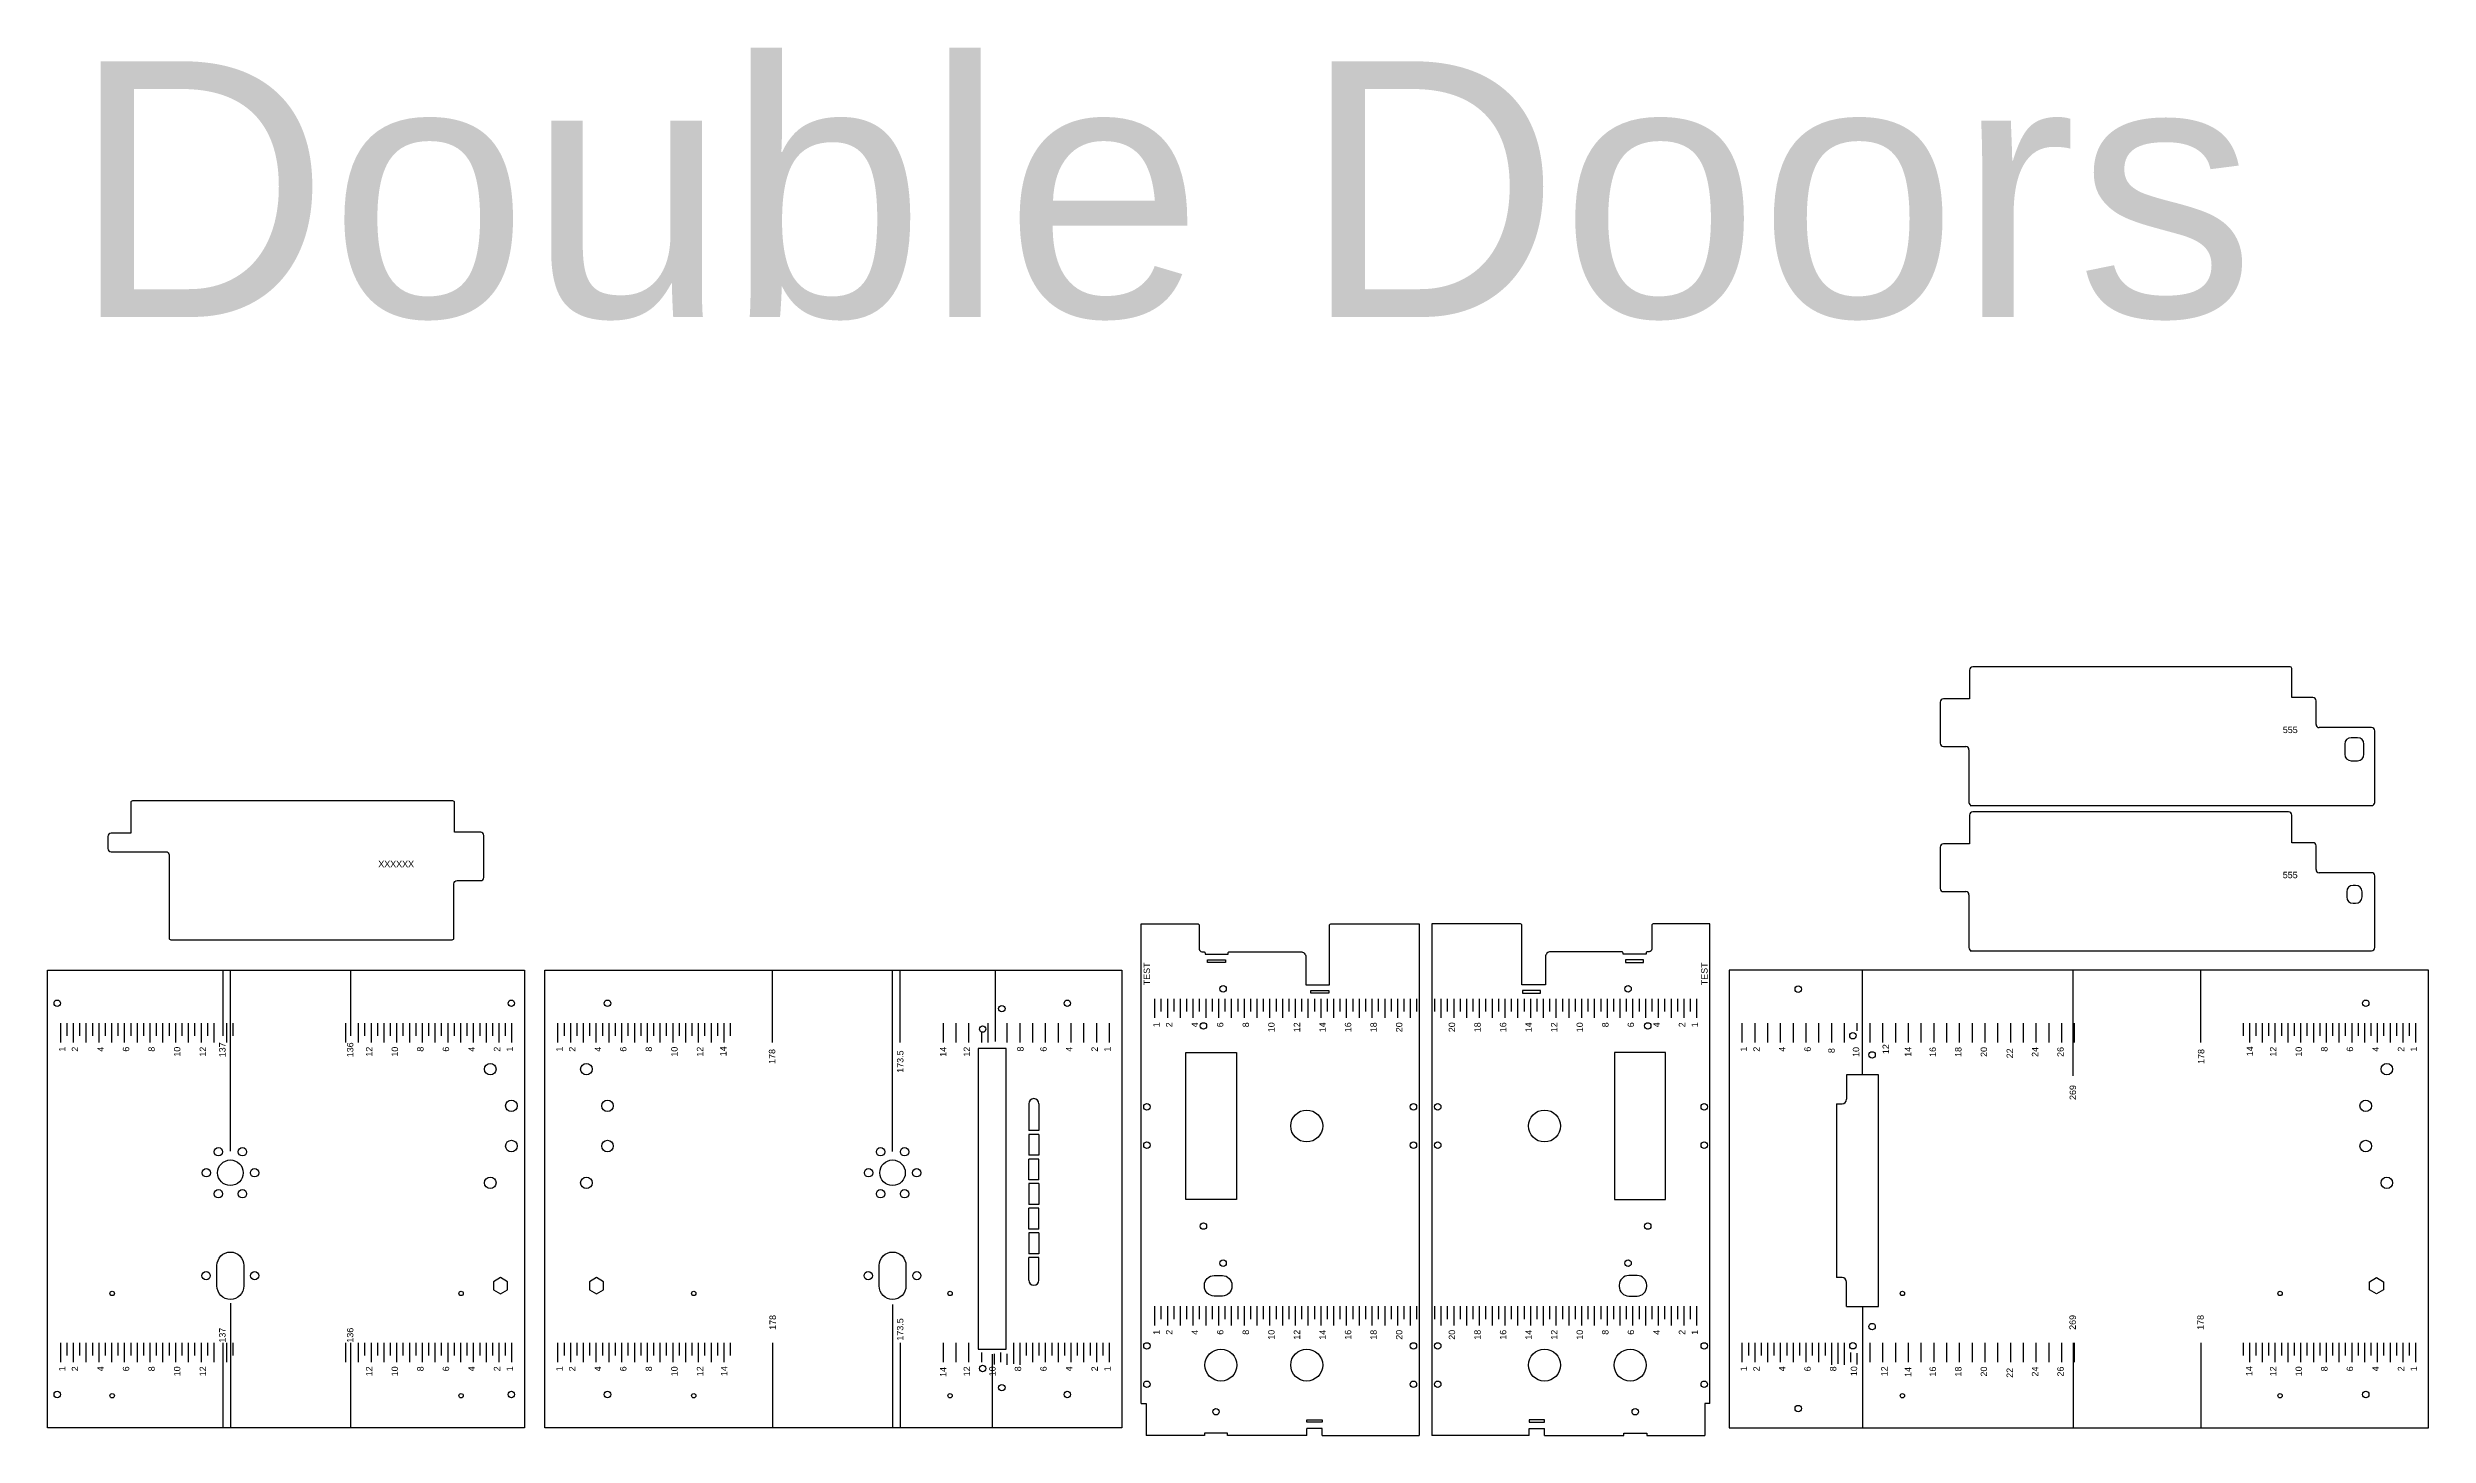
# Model space of a CAD drawing. Header units: millimetres. Extents: x -925 to 3059, y -1469 to 1737.
# Drawn here: x 268 to 2130, y 652 to 1737 of the extents above; entities that cross this region are included whole.
import ezdxf

# ---------------------------------------------------------------- set-up
doc = ezdxf.new("R2010")
doc.units = ezdxf.units.MM
doc.styles.get("Standard").update_dxf_attribs({"font": 'arial.ttf'})

msp = doc.modelspace()

# ---------------------------------------------------------------- texts
at = {"color": 7, "true_color": 0xffffff}
for s, p in [('555', (2016.3, 1201)), ('XXXXXX', (526.4, 1096.1)), ('555', (2016.3, 1087.5))]:
    msp.add_text(s, height=5, dxfattribs=at).set_placement(p)
for p in [(1130.1, 1003.8), (1566.3, 1003.8)]:
    msp.add_text('TEST', height=5, rotation=90).set_placement(p)
at = {"color": 6, "insert": (286.4, 1726.5), "char_height": 200, "attachment_point": 1}
msp.add_mtext_dynamic_manual_height_columns('Double Doors', width=2822.951, gutter_width=12.5, heights=[0], dxfattribs=at)
at = {"color": 2, "char_height": 5, "width": 6.425, "rotation": 90}
for s, insert, attachment_point in [('1', (1137.6, 974.8), 9), ('2', (1147.6, 974.8), 9), ('4', (1167.6, 974.8), 9), ('6', (1187.6, 974.8), 9), ('8', (1207.6, 974.8), 9), ('10', (1227.6, 974.8), 9), ('12', (1247.6, 974.8), 9), ('14', (1267.6, 974.8), 9), ('16', (1287.6, 974.8), 9), ('18', (1307.6, 974.8), 9), ('20', (1327.6, 974.8), 9), ('20', (1363.8, 974.8), 3), ('18', (1383.8, 974.8), 3), ('16', (1403.8, 974.8), 3), ('14', (1423.8, 974.8), 3), ('12', (1443.8, 974.8), 3), ('10', (1463.8, 974.8), 3), ('8', (1483.8, 974.8), 3), ('6', (1503.8, 974.8), 3), ('4', (1523.8, 974.8), 3), ('2', (1543.8, 974.8), 3), ('1', (1553.8, 974.8), 3), ('1', (281.6, 955.7), 9), ('2', (291.6, 955.7), 9), ('4', (311.6, 955.7), 9), ('6', (331.6, 955.7), 9), ('8', (351.6, 955.7), 9), ('10', (371.6, 955.7), 9), ('12', (391.6, 955.7), 9), ('137', (401.9, 959.1), 3), ('136', (501.9, 959.1), 3), ('12', (516.8, 955.7), 3), ('10', (536.8, 955.7), 3), ('8', (556.8, 955.7), 3), ('6', (576.8, 955.7), 3), ('4', (596.8, 955.7), 3), ('2', (616.8, 955.7), 3), ('1', (626.8, 955.7), 3), ('1', (670.6, 955.7), 9), ('2', (680.6, 955.7), 9), ('4', (700.6, 955.7), 9), ('6', (720.6, 955.7), 9), ('8', (740.6, 955.7), 9), ('10', (760.6, 955.7), 9), ('12', (780.6, 955.7), 9), ('14', (798.8, 956), 9), ('178', (837, 953.9), 9), ('173.5', (937.3, 952.8), 9), ('14', (970.8, 955.6), 9), ('12', (984.3, 955.7), 3), ('8', (1026.2, 955.8), 3), ('6', (1044.3, 955.7), 3), ('4', (1064.3, 955.7), 3), ('2', (1084.3, 955.7), 3), ('1', (1094.3, 955.7), 3), ('1', (1597.1, 955.7), 9), ('2', (1607.1, 955.7), 9), ('4', (1627.1, 955.7), 9), ('6', (1647.1, 955.7), 9), ('8', (1665.8, 954.6), 9), ('10', (1685, 955.5), 9), ('12', (1708.2, 957.7), 9), ('14', (1720.6, 955.6), 3), ('16', (1745, 955.5), 9), ('18', (1765, 955.5), 9), ('20', (1785, 955.5), 9), ('22', (1805.2, 954.4), 9), ('24', (1825, 955.5), 9), ('26', (1845, 955.5), 9), ('178', (1949.9, 953.9), 3), ('14', (1988.1, 956), 3), ('12', (2006.3, 955.7), 3), ('10', (2026.3, 955.7), 3), ('8', (2046.3, 955.7), 3), ('6', (2066.3, 955.7), 3), ('4', (2086.3, 955.7), 3), ('2', (2106.3, 955.7), 3), ('1', (2116.3, 955.7), 3), ('269', (1849.5, 925.7), 3), ('178', (837.5, 745.9), 9), ('269', (1849.4, 745.9), 3), ('178', (1949.4, 745.9), 3), ('137', (401.9, 735.9), 3), ('136', (501.9, 735.9), 3), ('173.5', (937.2, 743.3), 9), ('1', (1137.6, 734.3), 9), ('2', (1147.6, 734.3), 9), ('4', (1167.6, 734.3), 9), ('6', (1187.6, 734.3), 9), ('8', (1207.6, 734.3), 9), ('10', (1227.6, 734.3), 9), ('12', (1247.6, 734.3), 9), ('14', (1267.6, 734.3), 9), ('16', (1287.6, 734.3), 9), ('18', (1307.6, 734.3), 9), ('20', (1327.6, 734.3), 9), ('20', (1363.8, 734.3), 3), ('18', (1383.8, 734.3), 3), ('16', (1403.8, 734.3), 3), ('14', (1423.8, 734.3), 3), ('12', (1443.8, 734.3), 3), ('10', (1463.8, 734.3), 3), ('8', (1483.8, 734.3), 3), ('6', (1503.8, 734.3), 3), ('4', (1523.8, 734.3), 3), ('2', (1543.8, 734.3), 3), ('1', (1553.8, 734.3), 3), ('1', (281.6, 705.7), 9), ('2', (291.6, 705.7), 9), ('4', (311.6, 705.7), 9), ('6', (331.6, 705.7), 9), ('8', (351.6, 705.7), 9), ('10', (371.6, 705.7), 9), ('12', (391.6, 705.7), 9), ('12', (516.8, 705.7), 3), ('10', (536.8, 705.7), 3), ('8', (556.8, 705.7), 3), ('6', (576.8, 705.7), 3), ('4', (596.8, 705.7), 3), ('2', (616.8, 705.7), 3), ('1', (626.8, 705.7), 3), ('1', (670.6, 705.7), 9), ('2', (680.6, 705.7), 9), ('4', (700.6, 705.7), 9), ('6', (720.6, 705.7), 9), ('8', (740.6, 705.7), 9), ('10', (760.6, 705.7), 9), ('12', (780.6, 705.7), 9), ('14', (799.4, 705.9), 9), ('14', (970.8, 705.2), 9), ('12', (984.3, 705.7), 3), ('10', (1004.3, 705.7), 3), ('8', (1024.3, 705.7), 3), ('6', (1044.3, 705.7), 3), ('4', (1064.3, 705.7), 3), ('2', (1084.3, 705.7), 3), ('1', (1094.3, 705.7), 3), ('1', (1597.1, 705.7), 9), ('2', (1607.1, 705.7), 9), ('4', (1627.1, 705.7), 9), ('6', (1647.1, 705.7), 9), ('8', (1667.1, 705.7), 9), ('10', (1683.4, 705.8), 9), ('12', (1707.1, 705.7), 9), ('14', (1720.6, 705.2), 3), ('16', (1745, 705.5), 9), ('18', (1765, 705.5), 9), ('20', (1785, 705.5), 9), ('22', (1805.2, 704.5), 9), ('24', (1825, 705.5), 9), ('26', (1845, 705.5), 9), ('14', (1987.5, 705.9), 3), ('12', (2006.3, 705.7), 3), ('10', (2026.3, 705.7), 3), ('8', (2046.3, 705.7), 3), ('6', (2066.3, 705.7), 3), ('4', (2086.3, 705.7), 3), ('2', (2106.3, 705.7), 3), ('1', (2116.3, 705.7), 3)]:
    msp.add_mtext(s, dxfattribs=dict(at, insert=insert, attachment_point=attachment_point))

# ---------------------------------------------------------------- linework, layer by layer
at = {"color": 7, "true_color": 0xffffff}
for p, q in [((1771.3, 1250.3), (1771.3, 1227.8)), ((2022.1, 1252.8), (1773.8, 1252.8)), ((2023.3, 1228.8), (2023.3, 1251.6)), ((1748.3, 1225.3), (1748.3, 1193)), ((1771.3, 1227.8), (1750.8, 1227.8)), ((2039.8, 1228.8), (2023.3, 1228.8)), ((2042.3, 1207.8), (2042.3, 1226.3)), ((2085.8, 1205.3), (2044.8, 1205.3)), ((2064.8, 1192.4), (2064.8, 1184.4)), ((2074.8, 1197.4), (2069.8, 1197.4)), ((2079.8, 1184.4), (2079.8, 1192.4)), ((2088.3, 1146.8), (2088.3, 1202.8)), ((1750.8, 1190.5), (1768.3, 1190.5)), ((1770.8, 1188), (1770.8, 1146.8)), ((2069.8, 1179.4), (2074.8, 1179.4)), ((1771.3, 1136.8), (1771.3, 1114.3)), ((1771.8, 1144.3), (2085.8, 1144.3)), ((2020.8, 1139.3), (1773.8, 1139.3)), ((2023.3, 1115.3), (2023.3, 1136.8)), ((1748.3, 1111.8), (1748.3, 1079.5)), ((1771.3, 1114.3), (1750.8, 1114.3)), ((2039.8, 1115.3), (2023.3, 1115.3)), ((2042.3, 1094.3), (2042.3, 1112.8)), ((2086.8, 1091.8), (2044.8, 1091.8)), ((2073.3, 1081.9), (2071.3, 1081.9)), ((2088.3, 1033.3), (2088.3, 1089.3)), ((1750.8, 1077), (1768.3, 1077)), ((1770.8, 1074.5), (1770.8, 1033.3)), ((2066.3, 1076.9), (2066.3, 1072.9)), ((2071.3, 1067.9), (2073.3, 1067.9)), ((2078.3, 1072.9), (2078.3, 1076.9)), ((1771.8, 1030.8), (2085.8, 1030.8)), ((410.7, 874), (410.7, 1015.7)), ((656.7, 657.7), (656.7, 1015.7)), ((656.7, 1015.7), (1108.2, 1015.7)), ((928.7, 873.8), (928.7, 1015.7)), ((1009.2, 959.8), (1009.2, 1015.7)), ((1108.2, 1015.7), (1108.2, 657.7)), ((2130.2, 1015.7), (1583.2, 1015.7)), ((1583.2, 1015.7), (1583.2, 657.7)), ((1687.5, 933.6), (1687.5, 1015.7)), ((2130.2, 657.7), (2130.2, 1015.7)), ((410.7, 755), (410.7, 657.7)), ((928.7, 754.1), (928.7, 657.7)), ((1687.5, 752.6), (1687.5, 657.7)), ((1006.7, 715.2), (1006.7, 657.7)), ((1108.2, 657.7), (656.7, 657.7)), ((1583.2, 657.7), (2130.2, 657.7))]:
    msp.add_line(p, q, dxfattribs=at)
at = {"color": 2}
for p, q in [((404.7, 1015.7), (404.7, 964.1)), ((504.7, 1015.7), (504.7, 964.1)), ((834.7, 959.1), (834.7, 1015.7)), ((934.7, 959.1), (934.7, 1015.7)), ((1852.2, 932.9), (1852.2, 1015.7)), ((1952.2, 959.1), (1952.2, 1015.7)), ((1133.7, 993.2), (1133.7, 978.2)), ((1138.7, 993.2), (1138.7, 983.2)), ((1143.7, 993.2), (1143.7, 978.2)), ((1148.7, 993.2), (1148.7, 983.2)), ((1153.7, 993.2), (1153.7, 978.2)), ((1158.7, 993.2), (1158.7, 983.2)), ((1163.7, 993.2), (1163.7, 978.2)), ((1168.7, 993.2), (1168.7, 983.2)), ((1173.7, 993.2), (1173.7, 978.2)), ((1178.7, 993.2), (1178.7, 983.2)), ((1183.7, 993.2), (1183.7, 978.2)), ((1188.7, 993.2), (1188.7, 983.2)), ((1193.7, 993.2), (1193.7, 978.2)), ((1198.7, 993.2), (1198.7, 983.2)), ((1203.7, 993.2), (1203.7, 978.2)), ((1208.7, 993.2), (1208.7, 983.2)), ((1213.7, 993.2), (1213.7, 978.2)), ((1218.7, 993.2), (1218.7, 983.2)), ((1223.7, 993.2), (1223.7, 978.2)), ((1228.7, 993.2), (1228.7, 983.2)), ((1233.7, 993.2), (1233.7, 978.2)), ((1238.7, 993.2), (1238.7, 983.2)), ((1243.7, 993.2), (1243.7, 978.2)), ((1248.7, 993.2), (1248.7, 983.2)), ((1253.7, 993.2), (1253.7, 978.2)), ((1258.7, 993.2), (1258.7, 983.2)), ((1263.7, 993.2), (1263.7, 978.2)), ((1268.7, 993.2), (1268.7, 983.2)), ((1273.7, 993.2), (1273.7, 978.2)), ((1278.7, 993.2), (1278.7, 983.2)), ((1283.7, 993.2), (1283.7, 978.2)), ((1288.7, 993.2), (1288.7, 983.2)), ((1293.7, 993.2), (1293.7, 978.2)), ((1298.7, 993.2), (1298.7, 983.2)), ((1303.7, 993.2), (1303.7, 978.2)), ((1308.7, 993.2), (1308.7, 983.2)), ((1313.7, 993.2), (1313.7, 978.2)), ((1318.7, 993.2), (1318.7, 983.2)), ((1323.7, 993.2), (1323.7, 978.2)), ((1328.7, 993.2), (1328.7, 983.2)), ((1333.7, 993.2), (1333.7, 978.2)), ((1338.7, 993.2), (1338.7, 983.2)), ((1352.7, 993.2), (1352.7, 983.2)), ((1357.7, 993.2), (1357.7, 978.2)), ((1362.7, 993.2), (1362.7, 983.2)), ((1367.7, 993.2), (1367.7, 978.2)), ((1372.7, 993.2), (1372.7, 983.2)), ((1377.7, 993.2), (1377.7, 978.2)), ((1382.7, 993.2), (1382.7, 983.2)), ((1387.7, 993.2), (1387.7, 978.2)), ((1392.7, 993.2), (1392.7, 983.2)), ((1397.7, 993.2), (1397.7, 978.2)), ((1402.7, 993.2), (1402.7, 983.2)), ((1407.7, 993.2), (1407.7, 978.2)), ((1412.7, 993.2), (1412.7, 983.2)), ((1417.7, 993.2), (1417.7, 978.2)), ((1422.7, 993.2), (1422.7, 983.2)), ((1427.7, 993.2), (1427.7, 978.2)), ((1432.7, 993.2), (1432.7, 983.2)), ((1437.7, 993.2), (1437.7, 978.2)), ((1442.7, 993.2), (1442.7, 983.2)), ((1447.7, 993.2), (1447.7, 978.2)), ((1452.7, 993.2), (1452.7, 983.2)), ((1457.7, 993.2), (1457.7, 978.2)), ((1462.7, 993.2), (1462.7, 983.2)), ((1467.7, 993.2), (1467.7, 978.2)), ((1472.7, 993.2), (1472.7, 983.2)), ((1477.7, 993.2), (1477.7, 978.2)), ((1482.7, 993.2), (1482.7, 983.2)), ((1487.7, 993.2), (1487.7, 978.2)), ((1492.7, 993.2), (1492.7, 983.2)), ((1497.7, 993.2), (1497.7, 978.2)), ((1502.7, 993.2), (1502.7, 983.2)), ((1507.7, 993.2), (1507.7, 978.2)), ((1512.7, 993.2), (1512.7, 983.2)), ((1517.7, 993.2), (1517.7, 978.2)), ((1522.7, 993.2), (1522.7, 983.2)), ((1527.7, 993.2), (1527.7, 978.2)), ((1532.7, 993.2), (1532.7, 983.2)), ((1537.7, 993.2), (1537.7, 978.2)), ((1542.7, 993.2), (1542.7, 983.2)), ((1547.7, 993.2), (1547.7, 978.2)), ((1552.7, 993.2), (1552.7, 983.2)), ((1557.7, 993.2), (1557.7, 978.2)), ((277.7, 974.1), (277.7, 959.1)), ((282.7, 974.1), (282.7, 964.1)), ((287.7, 974.1), (287.7, 959.1)), ((292.7, 974.1), (292.7, 964.1)), ((297.7, 974.1), (297.7, 959.1)), ((302.7, 974.1), (302.7, 964.1)), ((307.7, 974.1), (307.7, 959.1)), ((312.7, 974.1), (312.7, 964.1)), ((317.7, 974.1), (317.7, 959.1)), ((322.7, 974.1), (322.7, 964.1)), ((327.7, 974.1), (327.7, 959.1)), ((332.7, 974.1), (332.7, 964.1)), ((337.7, 974.1), (337.7, 959.1)), ((342.7, 974.1), (342.7, 964.1)), ((347.7, 974.1), (347.7, 959.1)), ((352.7, 974.1), (352.7, 964.1)), ((357.7, 974.1), (357.7, 959.1)), ((362.7, 974.1), (362.7, 964.1)), ((367.7, 974.1), (367.7, 959.1)), ((372.7, 974.1), (372.7, 964.1)), ((377.7, 974.1), (377.7, 959.1)), ((382.7, 974.1), (382.7, 964.1)), ((387.7, 974.1), (387.7, 959.1)), ((392.7, 974.1), (392.7, 964.1)), ((397.7, 974.1), (397.7, 959.1)), ((407.7, 974.1), (407.7, 959.1)), ((412.7, 974.1), (412.7, 964.1)), ((500.7, 974.1), (500.7, 959.1)), ((510.7, 974.1), (510.7, 959.1)), ((515.7, 974.1), (515.7, 964.1)), ((520.7, 974.1), (520.7, 959.1)), ((525.7, 974.1), (525.7, 964.1)), ((530.7, 974.1), (530.7, 959.1)), ((535.7, 974.1), (535.7, 964.1)), ((540.7, 974.1), (540.7, 959.1)), ((545.7, 974.1), (545.7, 964.1)), ((550.7, 974.1), (550.7, 959.1)), ((555.7, 974.1), (555.7, 964.1)), ((560.7, 974.1), (560.7, 959.1)), ((565.7, 974.1), (565.7, 964.1)), ((570.7, 974.1), (570.7, 959.1)), ((575.7, 974.1), (575.7, 964.1)), ((580.7, 974.1), (580.7, 959.1)), ((585.7, 974.1), (585.7, 964.1)), ((590.7, 974.1), (590.7, 959.1)), ((595.7, 974.1), (595.7, 964.1)), ((600.7, 974.1), (600.7, 959.1)), ((605.7, 974.1), (605.7, 964.1)), ((610.7, 974.1), (610.7, 959.1)), ((615.7, 974.1), (615.7, 964.1)), ((620.7, 974.1), (620.7, 959.1)), ((625.7, 974.1), (625.7, 964.1)), ((630.7, 974.1), (630.7, 959.1)), ((666.7, 974.1), (666.7, 959.1)), ((671.7, 974.1), (671.7, 964.1)), ((676.7, 974.1), (676.7, 959.1)), ((681.7, 974.1), (681.7, 964.1)), ((686.7, 974.1), (686.7, 959.1)), ((691.7, 974.1), (691.7, 964.1)), ((696.7, 974.1), (696.7, 959.1)), ((701.7, 974.1), (701.7, 964.1)), ((706.7, 974.1), (706.7, 959.1)), ((711.7, 974.1), (711.7, 964.1)), ((716.7, 974.1), (716.7, 959.1)), ((721.7, 974.1), (721.7, 964.1)), ((726.7, 974.1), (726.7, 959.1)), ((731.7, 974.1), (731.7, 964.1)), ((736.7, 974.1), (736.7, 959.1)), ((741.7, 974.1), (741.7, 964.1)), ((746.7, 974.1), (746.7, 959.1)), ((751.7, 974.1), (751.7, 964.1)), ((756.7, 974.1), (756.7, 959.1)), ((761.7, 974.1), (761.7, 964.1)), ((766.7, 974.1), (766.7, 959.1)), ((771.7, 974.1), (771.7, 964.1)), ((776.7, 974.1), (776.7, 959.1)), ((781.7, 974.1), (781.7, 964.1)), ((786.7, 974.1), (786.7, 959.1)), ((791.7, 974.1), (791.7, 964.1)), ((796.7, 974.1), (796.7, 959.1)), ((801.7, 974.1), (801.7, 964.1)), ((968.2, 974.1), (968.2, 959.1)), ((978.2, 974.1), (978.2, 959.1)), ((988.2, 974.1), (988.2, 959.1)), ((1003.2, 974.1), (1003.2, 959.1)), ((1018.2, 974.1), (1018.2, 959.1)), ((1028.2, 974.1), (1028.2, 959.1)), ((1038.2, 974.1), (1038.2, 959.1)), ((1048.2, 974.1), (1048.2, 959.1)), ((1058.2, 974.1), (1058.2, 959.1)), ((1068.2, 974.1), (1068.2, 959.1)), ((1078.2, 974.1), (1078.2, 959.1)), ((1088.2, 974.1), (1088.2, 959.1)), ((1098.2, 974.1), (1098.2, 959.1)), ((1593.2, 974.1), (1593.2, 959.1)), ((1603.2, 974.1), (1603.2, 959.1)), ((1613.2, 974.1), (1613.2, 959.1)), ((1623.2, 974.1), (1623.2, 959.1)), ((1633.2, 974.1), (1633.2, 959.1)), ((1643.2, 974.1), (1643.2, 959.1)), ((1653.2, 974.1), (1653.2, 959.1)), ((1663.2, 974.1), (1663.2, 959.1)), ((1673.2, 974.1), (1673.2, 959.1)), ((1683.2, 974.1), (1683.2, 968.1)), ((1693.2, 974.1), (1693.2, 959.1)), ((1703.2, 974.1), (1703.2, 959.1)), ((1713.2, 974.1), (1713.2, 959.1)), ((1723.2, 974.1), (1723.2, 959.1)), ((1723.2, 974.1), (1723.2, 959.1)), ((1733.2, 974.1), (1733.2, 959.1)), ((1743.2, 974.1), (1743.2, 959.1)), ((1753.2, 974.1), (1753.2, 959.1)), ((1763.2, 974.1), (1763.2, 959.1)), ((1773.2, 974.1), (1773.2, 959.1)), ((1783.2, 974.1), (1783.2, 959.1)), ((1793.2, 974.1), (1793.2, 959.1)), ((1803.2, 974.1), (1803.2, 959.1)), ((1813.2, 974.1), (1813.2, 959.1)), ((1823.2, 974.1), (1823.2, 959.1)), ((1833.2, 974.1), (1833.2, 959.1)), ((1843.2, 974.1), (1843.2, 959.1)), ((1853.2, 974.1), (1853.2, 959.1)), ((1985.2, 974.1), (1985.2, 964.1)), ((1990.2, 974.1), (1990.2, 959.1)), ((1995.2, 974.1), (1995.2, 964.1)), ((2000.2, 974.1), (2000.2, 959.1)), ((2005.2, 974.1), (2005.2, 964.1)), ((2010.2, 974.1), (2010.2, 959.1)), ((2015.2, 974.1), (2015.2, 964.1)), ((2020.2, 974.1), (2020.2, 959.1)), ((2025.2, 974.1), (2025.2, 964.1)), ((2030.2, 974.1), (2030.2, 959.1)), ((2035.2, 974.1), (2035.2, 964.1)), ((2040.2, 974.1), (2040.2, 959.1)), ((2045.2, 974.1), (2045.2, 964.1)), ((2050.2, 974.1), (2050.2, 959.1)), ((2055.2, 974.1), (2055.2, 964.1)), ((2060.2, 974.1), (2060.2, 959.1)), ((2065.2, 974.1), (2065.2, 964.1)), ((2070.2, 974.1), (2070.2, 959.1)), ((2075.2, 974.1), (2075.2, 964.1)), ((2080.2, 974.1), (2080.2, 959.1)), ((2085.2, 974.1), (2085.2, 964.1)), ((2090.2, 974.1), (2090.2, 959.1)), ((2095.2, 974.1), (2095.2, 964.1)), ((2100.2, 974.1), (2100.2, 959.1)), ((2105.2, 974.1), (2105.2, 964.1)), ((2110.2, 974.1), (2110.2, 959.1)), ((2115.2, 974.1), (2115.2, 964.1)), ((2120.2, 974.1), (2120.2, 959.1)), ((998.2, 966.6), (998.2, 959.1)), ((1133.7, 752.7), (1133.7, 737.7)), ((1138.7, 752.7), (1138.7, 742.7)), ((1143.7, 752.7), (1143.7, 737.7)), ((1148.7, 752.7), (1148.7, 742.7)), ((1153.7, 752.7), (1153.7, 737.7)), ((1158.7, 752.7), (1158.7, 742.7)), ((1163.7, 752.7), (1163.7, 737.7)), ((1168.7, 752.7), (1168.7, 742.7)), ((1173.7, 752.7), (1173.7, 737.7)), ((1178.7, 752.7), (1178.7, 742.7)), ((1183.7, 752.7), (1183.7, 737.7)), ((1188.7, 752.7), (1188.7, 742.7)), ((1193.7, 752.7), (1193.7, 737.7)), ((1198.7, 752.7), (1198.7, 742.7)), ((1203.7, 752.7), (1203.7, 737.7)), ((1208.7, 752.7), (1208.7, 742.7)), ((1213.7, 752.7), (1213.7, 737.7)), ((1218.7, 752.7), (1218.7, 742.7)), ((1223.7, 752.7), (1223.7, 737.7)), ((1228.7, 752.7), (1228.7, 742.7)), ((1233.7, 752.7), (1233.7, 737.7)), ((1238.7, 752.7), (1238.7, 742.7)), ((1243.7, 752.7), (1243.7, 737.7)), ((1248.7, 752.7), (1248.7, 742.7)), ((1253.7, 752.7), (1253.7, 737.7)), ((1258.7, 752.7), (1258.7, 742.7)), ((1263.7, 752.7), (1263.7, 737.7)), ((1268.7, 752.7), (1268.7, 742.7)), ((1273.7, 752.7), (1273.7, 737.7)), ((1278.7, 752.7), (1278.7, 742.7)), ((1283.7, 752.7), (1283.7, 737.7)), ((1288.7, 752.7), (1288.7, 742.7)), ((1293.7, 752.7), (1293.7, 737.7)), ((1298.7, 752.7), (1298.7, 742.7)), ((1303.7, 752.7), (1303.7, 737.7)), ((1308.7, 752.7), (1308.7, 742.7)), ((1313.7, 752.7), (1313.7, 737.7)), ((1318.7, 752.7), (1318.7, 742.7)), ((1323.7, 752.7), (1323.7, 737.7)), ((1328.7, 752.7), (1328.7, 742.7)), ((1333.7, 752.7), (1333.7, 737.7)), ((1338.7, 752.7), (1338.7, 742.7)), ((1352.7, 752.7), (1352.7, 742.7)), ((1357.7, 752.7), (1357.7, 737.7)), ((1362.7, 752.7), (1362.7, 742.7)), ((1367.7, 752.7), (1367.7, 737.7)), ((1372.7, 752.7), (1372.7, 742.7)), ((1377.7, 752.7), (1377.7, 737.7)), ((1382.7, 752.7), (1382.7, 742.7)), ((1387.7, 752.7), (1387.7, 737.7)), ((1392.7, 752.7), (1392.7, 742.7)), ((1397.7, 752.7), (1397.7, 737.7)), ((1402.7, 752.7), (1402.7, 742.7)), ((1407.7, 752.7), (1407.7, 737.7)), ((1412.7, 752.7), (1412.7, 742.7)), ((1417.7, 752.7), (1417.7, 737.7)), ((1422.7, 752.7), (1422.7, 742.7)), ((1427.7, 752.7), (1427.7, 737.7)), ((1432.7, 752.7), (1432.7, 742.7)), ((1437.7, 752.7), (1437.7, 737.7)), ((1442.7, 752.7), (1442.7, 742.7)), ((1447.7, 752.7), (1447.7, 737.7)), ((1452.7, 752.7), (1452.7, 742.7)), ((1457.7, 752.7), (1457.7, 737.7)), ((1462.7, 752.7), (1462.7, 742.7)), ((1467.7, 752.7), (1467.7, 737.7)), ((1472.7, 752.7), (1472.7, 742.7)), ((1477.7, 752.7), (1477.7, 737.7)), ((1482.7, 752.7), (1482.7, 742.7)), ((1487.7, 752.7), (1487.7, 737.7)), ((1492.7, 752.7), (1492.7, 742.7)), ((1497.7, 752.7), (1497.7, 737.7)), ((1502.7, 752.7), (1502.7, 742.7)), ((1507.7, 752.7), (1507.7, 737.7)), ((1512.7, 752.7), (1512.7, 742.7)), ((1517.7, 752.7), (1517.7, 737.7)), ((1522.7, 752.7), (1522.7, 742.7)), ((1527.7, 752.7), (1527.7, 737.7)), ((1532.7, 752.7), (1532.7, 742.7)), ((1537.7, 752.7), (1537.7, 737.7)), ((1542.7, 752.7), (1542.7, 742.7)), ((1547.7, 752.7), (1547.7, 737.7)), ((1552.7, 752.7), (1552.7, 742.7)), ((1557.7, 752.7), (1557.7, 737.7)), ((277.7, 724.1), (277.7, 709.1)), ((282.7, 724.1), (282.7, 714.1)), ((287.7, 724.1), (287.7, 709.1)), ((292.7, 724.1), (292.7, 714.1)), ((297.7, 724.1), (297.7, 709.1)), ((302.7, 724.1), (302.7, 714.1)), ((307.7, 724.1), (307.7, 709.1)), ((312.7, 724.1), (312.7, 714.1)), ((317.7, 724.1), (317.7, 709.1)), ((322.7, 724.1), (322.7, 714.1)), ((327.7, 724.1), (327.7, 709.1)), ((332.7, 724.1), (332.7, 714.1)), ((337.7, 724.1), (337.7, 709.1)), ((342.7, 724.1), (342.7, 714.1)), ((347.7, 724.1), (347.7, 709.1)), ((352.7, 724.1), (352.7, 714.1)), ((357.7, 724.1), (357.7, 709.1)), ((362.7, 724.1), (362.7, 714.1)), ((367.7, 724.1), (367.7, 709.1)), ((372.7, 724.1), (372.7, 714.1)), ((377.7, 724.1), (377.7, 709.1)), ((382.7, 724.1), (382.7, 714.1)), ((387.7, 724.1), (387.7, 709.1)), ((392.7, 724.1), (392.7, 714.1)), ((397.7, 724.1), (397.7, 709.1)), ((404.7, 724.1), (404.7, 657.7)), ((407.7, 724.1), (407.7, 709.1)), ((412.7, 724.1), (412.7, 714.1)), ((500.7, 724.1), (500.7, 709.1)), ((504.7, 724.1), (504.7, 657.7)), ((510.7, 724.1), (510.7, 709.1)), ((515.7, 724.1), (515.7, 714.1)), ((520.7, 724.1), (520.7, 709.1)), ((525.7, 724.1), (525.7, 714.1)), ((530.7, 724.1), (530.7, 709.1)), ((535.7, 724.1), (535.7, 714.1)), ((540.7, 724.1), (540.7, 709.1)), ((545.7, 724.1), (545.7, 714.1)), ((550.7, 724.1), (550.7, 709.1)), ((555.7, 724.1), (555.7, 714.1)), ((560.7, 724.1), (560.7, 709.1)), ((565.7, 724.1), (565.7, 714.1)), ((570.7, 724.1), (570.7, 709.1)), ((575.7, 724.1), (575.7, 714.1)), ((580.7, 724.1), (580.7, 709.1)), ((585.7, 724.1), (585.7, 714.1)), ((590.7, 724.1), (590.7, 709.1)), ((595.7, 724.1), (595.7, 714.1)), ((600.7, 724.1), (600.7, 709.1)), ((605.7, 724.1), (605.7, 714.1)), ((610.7, 724.1), (610.7, 709.1)), ((615.7, 724.1), (615.7, 714.1)), ((620.7, 724.1), (620.7, 709.1)), ((625.7, 724.1), (625.7, 714.1)), ((630.7, 724.1), (630.7, 709.1)), ((666.7, 724.1), (666.7, 709.1)), ((671.7, 724.1), (671.7, 714.1)), ((676.7, 724.1), (676.7, 709.1)), ((681.7, 724.1), (681.7, 714.1)), ((686.7, 724.1), (686.7, 709.1)), ((691.7, 724.1), (691.7, 714.1)), ((696.7, 724.1), (696.7, 709.1)), ((701.7, 724.1), (701.7, 714.1)), ((706.7, 724.1), (706.7, 709.1)), ((711.7, 724.1), (711.7, 714.1)), ((716.7, 724.1), (716.7, 709.1)), ((721.7, 724.1), (721.7, 714.1)), ((726.7, 724.1), (726.7, 709.1)), ((731.7, 724.1), (731.7, 714.1)), ((736.7, 724.1), (736.7, 709.1)), ((741.7, 724.1), (741.7, 714.1)), ((746.7, 724.1), (746.7, 709.1)), ((751.7, 724.1), (751.7, 714.1)), ((756.7, 724.1), (756.7, 709.1)), ((761.7, 724.1), (761.7, 714.1)), ((766.7, 724.1), (766.7, 709.1)), ((771.7, 724.1), (771.7, 714.1)), ((776.7, 724.1), (776.7, 709.1)), ((781.7, 724.1), (781.7, 714.1)), ((786.7, 724.1), (786.7, 709.1)), ((791.7, 724.1), (791.7, 714.1)), ((796.7, 724.1), (796.7, 709.1)), ((801.7, 724.1), (801.7, 714.1)), ((834.7, 724.1), (834.7, 657.7)), ((934.7, 724.1), (934.7, 657.7)), ((968.2, 724.1), (968.2, 709.1)), ((978.2, 724.1), (978.2, 709.1)), ((988.2, 724.1), (988.2, 709.1)), ((998.2, 716.6), (998.2, 709.1)), ((1008.2, 715.6), (1008.2, 707.1)), ((1013.2, 716.6), (1013.2, 709.1)), ((1018.2, 715.5), (1018.2, 706.9)), ((1023.2, 724.1), (1023.2, 707.6)), ((1028.2, 724.1), (1028.2, 706.8)), ((1033.2, 724.1), (1033.2, 714.1)), ((1038.2, 724.1), (1038.2, 709.1)), ((1043.2, 724.1), (1043.2, 714.1)), ((1048.2, 724.1), (1048.2, 709.1)), ((1053.2, 724.1), (1053.2, 714.1)), ((1058.2, 724.1), (1058.2, 709.1)), ((1063.2, 724.1), (1063.2, 714.1)), ((1068.2, 724.1), (1068.2, 709.1)), ((1073.2, 724.1), (1073.2, 714.1)), ((1078.2, 724.1), (1078.2, 709.1)), ((1083.2, 724.1), (1083.2, 714.1)), ((1088.2, 724.1), (1088.2, 709.1)), ((1093.2, 724.1), (1093.2, 714.1)), ((1098.2, 724.1), (1098.2, 709.1)), ((1593.2, 724.1), (1593.2, 709.1)), ((1598.2, 724.1), (1598.2, 714.1)), ((1603.2, 724.1), (1603.2, 709.1)), ((1608.2, 724.1), (1608.2, 714.1)), ((1613.2, 724.1), (1613.2, 709.1)), ((1618.2, 724.1), (1618.2, 714.1)), ((1623.2, 724.1), (1623.2, 709.1)), ((1628.2, 724.1), (1628.2, 714.1)), ((1633.2, 724.1), (1633.2, 709.1)), ((1638.2, 724.1), (1638.2, 714.1)), ((1643.2, 724.1), (1643.2, 709.1)), ((1648.2, 724.1), (1648.2, 714.1)), ((1653.2, 724.1), (1653.2, 709.1)), ((1658.2, 724.1), (1658.2, 714.1)), ((1663.2, 724.1), (1663.2, 706.8)), ((1668.2, 724.1), (1668.2, 707.6)), ((1673.2, 724.1), (1673.2, 706.9)), ((1678.2, 716.6), (1678.2, 709.1)), ((1683.2, 716.1), (1683.2, 707.1)), ((1693.2, 724.1), (1693.2, 709.1)), ((1703.2, 724.1), (1703.2, 709.1)), ((1713.2, 724.1), (1713.2, 709.1)), ((1723.2, 724.1), (1723.2, 709.1)), ((1723.2, 724.1), (1723.2, 709.1)), ((1733.2, 724.1), (1733.2, 709.1)), ((1743.2, 724.1), (1743.2, 709.1)), ((1753.2, 724.1), (1753.2, 709.1)), ((1763.2, 724.1), (1763.2, 709.1)), ((1773.2, 724.1), (1773.2, 709.1)), ((1783.2, 724.1), (1783.2, 709.1)), ((1793.2, 724.1), (1793.2, 709.1)), ((1803.2, 724.1), (1803.2, 709.1)), ((1813.2, 724.1), (1813.2, 709.1)), ((1823.2, 724.1), (1823.2, 709.1)), ((1833.2, 724.1), (1833.2, 709.1)), ((1843.2, 724.1), (1843.2, 709.1)), ((1852.2, 724.1), (1852.2, 657.7)), ((1853.2, 724.1), (1853.2, 709.1)), ((1952.2, 724.1), (1952.2, 657.7)), ((1985.2, 724.1), (1985.2, 714.1)), ((1990.2, 724.1), (1990.2, 709.1)), ((1995.2, 724.1), (1995.2, 714.1)), ((2000.2, 724.1), (2000.2, 709.1)), ((2005.2, 724.1), (2005.2, 714.1)), ((2010.2, 724.1), (2010.2, 709.1)), ((2015.2, 724.1), (2015.2, 714.1)), ((2020.2, 724.1), (2020.2, 709.1)), ((2025.2, 724.1), (2025.2, 714.1)), ((2030.2, 724.1), (2030.2, 709.1)), ((2035.2, 724.1), (2035.2, 714.1)), ((2040.2, 724.1), (2040.2, 709.1)), ((2045.2, 724.1), (2045.2, 714.1)), ((2050.2, 724.1), (2050.2, 709.1)), ((2055.2, 724.1), (2055.2, 714.1)), ((2060.2, 724.1), (2060.2, 709.1)), ((2065.2, 724.1), (2065.2, 714.1)), ((2070.2, 724.1), (2070.2, 709.1)), ((2075.2, 724.1), (2075.2, 714.1)), ((2080.2, 724.1), (2080.2, 709.1)), ((2085.2, 724.1), (2085.2, 714.1)), ((2090.2, 724.1), (2090.2, 709.1)), ((2095.2, 724.1), (2095.2, 714.1)), ((2100.2, 724.1), (2100.2, 709.1)), ((2105.2, 724.1), (2105.2, 714.1)), ((2110.2, 724.1), (2110.2, 709.1)), ((2115.2, 724.1), (2115.2, 714.1)), ((2120.2, 724.1), (2120.2, 709.1))]:
    msp.add_line(p, q, dxfattribs=at)
for p, q in [((1175.2, 1021.7), (1175.2, 1023.7)), ((1175.2, 1023.7), (1189.2, 1023.7)), ((1189.2, 1021.7), (1175.2, 1021.7)), ((1189.2, 1023.7), (1189.2, 1021.7)), ((1123.2, 676.7), (1127.2, 676.7)), ((1127.2, 676.7), (1127.2, 651.7)), ((1568.2, 676.7), (1564.2, 676.7)), ((1564.2, 676.7), (1564.2, 651.7)), ((1252.7, 651.7), (1252.7, 657.1)), ((1264.7, 657.1), (1252.7, 657.1)), ((1264.7, 651.7), (1264.7, 657.1)), ((1426.7, 651.7), (1426.7, 657.1)), ((1426.7, 657.1), (1438.7, 657.1)), ((1438.7, 651.7), (1438.7, 657.1)), ((1264.7, 651.7), (1340.7, 651.7)), ((1426.7, 651.7), (1350.7, 651.7))]:
    msp.add_line(p, q)
at = {"color": 3}
for p, q in [((1675, 933.6), (1675, 914.6)), ((1039.2, 915.1), (1039.2, 915.1)), ((1035.2, 911.1), (1035.2, 890.1)), ((1043.2, 911.1), (1043.2, 890.1)), ((1667.2, 911.1), (1671.5, 911.1)), ((1043.2, 890.1), (1035.2, 890.1)), ((1035.2, 887.1), (1035.2, 870.8)), ((1043.2, 887.1), (1035.2, 887.1)), ((1043.2, 887.1), (1043.2, 870.8)), ((1043.2, 870.8), (1035.2, 870.8)), ((1043.2, 867.8), (1035.2, 867.8)), ((1035.2, 851.6), (1035.2, 867.8)), ((1043.2, 851.6), (1043.2, 867.8)), ((1043.2, 851.6), (1035.2, 851.6)), ((1035.2, 848.6), (1035.2, 832.3)), ((1043.2, 848.6), (1035.2, 848.6)), ((1043.2, 848.6), (1043.2, 832.3)), ((1043.2, 832.3), (1035.2, 832.3)), ((1043.2, 829.3), (1035.2, 829.3)), ((1035.2, 813.1), (1035.2, 829.3)), ((1043.2, 813.1), (1043.2, 829.3)), ((1043.2, 813.1), (1035.2, 813.1)), ((1035.2, 810.1), (1035.2, 793.8)), ((1043.2, 810.1), (1035.2, 810.1)), ((1043.2, 810.1), (1043.2, 793.8)), ((1043.2, 793.8), (1035.2, 793.8)), ((1043.2, 790.8), (1035.2, 790.8)), ((1035.2, 773.1), (1035.2, 790.8)), ((1043.2, 773.1), (1043.2, 790.8)), ((1039.2, 769.1), (1039.2, 769.1)), ((1671.5, 775.1), (1667.2, 775.1)), ((1675, 752.6), (1675, 771.6))]:
    msp.add_line(p, q, dxfattribs=at)
at = {"color": 7, "true_color": 0xffffff}
for points in [[(334, 1147.9, 0.414214), (332.8, 1146.7)], [(586, 1146.7, 0.414214), (584.8, 1147.9)], [(317.3, 1122.7, 0.414214), (314.8, 1120.2)], [(609, 1120.9, 0.414214), (606.5, 1123.4)], [(314.8, 1110.7, 0.414214), (317.3, 1108.2)], [(360.3, 1108.2, -0.414214), (362.8, 1105.7)], [(585.5, 1083.1, -0.414214), (588, 1085.6)], [(606.5, 1085.6, 0.414214), (609, 1088.1)], [(1167.7, 1051.7, -0.414214), (1168.7, 1050.7)], [(1270.5, 1050.7, -0.414214), (1271.5, 1051.7)], [(1421, 1050.7, 0.414214), (1420, 1051.7)], [(1523.7, 1051.7, 0.414214), (1522.7, 1050.7)], [(362.8, 1040.6, 0.414214), (364, 1039.4)], [(584.3, 1039.4, 0.414214), (585.5, 1040.6)], [(1168.7, 1032, 0.414214), (1170.7, 1030)], [(1172.2, 1030, -0.414214), (1173.2, 1029)], [(1191.2, 1029, -0.414214), (1192.2, 1030)], [(1248, 1030, -0.414214), (1252, 1026)], [(1443.5, 1030, 0.414214), (1439.5, 1026)], [(1500.2, 1029, 0.414214), (1499.2, 1030)], [(1519.2, 1030, 0.414214), (1518.2, 1029)], [(1522.7, 1032, -0.414214), (1520.7, 1030)]]:
    msp.add_lwpolyline(points, format="xyb", dxfattribs=at)
for points in [[(332.8, 1146.7), (332.8, 1122.7)], [(584.8, 1147.9), (334, 1147.9)], [(586, 1123.4), (586, 1146.7)], [(314.8, 1120.2), (314.8, 1110.7)], [(332.8, 1122.7), (317.3, 1122.7)], [(606.5, 1123.4), (586, 1123.4)], [(609, 1088.1), (609, 1120.9)], [(317.3, 1108.2), (360.3, 1108.2)], [(362.8, 1105.7), (362.8, 1040.6)], [(585.5, 1040.6), (585.5, 1083.1)], [(588, 1085.6), (606.5, 1085.6)], [(1123.2, 1051.7), (1167.7, 1051.7)], [(1168.7, 1050.7), (1168.7, 1032)], [(1270.5, 1004.2), (1270.5, 1050.7)], [(1271.5, 1051.7), (1340.7, 1051.7)], [(1420, 1051.7), (1350.7, 1051.7)], [(1421, 1004.2), (1421, 1050.7)], [(1522.7, 1050.7), (1522.7, 1032)], [(1568.2, 1051.7), (1523.7, 1051.7)], [(364, 1039.4), (584.3, 1039.4)], [(1170.7, 1030), (1172.2, 1030)], [(1173.2, 1029), (1173.2, 1028.2)], [(1173.2, 1028.2), (1191.2, 1028.2)], [(1191.2, 1028.2), (1191.2, 1029)], [(1192.2, 1030), (1248, 1030)], [(1252, 1026), (1252, 1005)], [(1439.5, 1026), (1439.5, 1005)], [(1499.2, 1030), (1443.5, 1030)], [(1500.2, 1028.2), (1500.2, 1029)], [(1518.2, 1028.2), (1500.2, 1028.2)], [(1518.2, 1029), (1518.2, 1028.2)], [(1520.7, 1030), (1519.2, 1030)], [(1189.2, 1021.7), (1175.2, 1021.7), (1175.2, 1023.7), (1189.2, 1023.7), (1189.2, 1021.7)], [(1502.2, 1021.7), (1516.2, 1021.7), (1516.2, 1023.7), (1502.2, 1023.7), (1502.2, 1021.7)], [(1252, 1005), (1252, 1004.2)], [(1252, 1004.2), (1270.5, 1004.2)], [(1270, 997.7), (1256, 997.7), (1256, 999.7), (1270, 999.7), (1270, 997.7)], [(1439.5, 1004.2), (1421, 1004.2)], [(1421.5, 997.7), (1435.5, 997.7), (1435.5, 999.7), (1421.5, 999.7), (1421.5, 997.7)], [(1439.5, 1005), (1439.5, 1004.2)]]:
    msp.add_lwpolyline(points, dxfattribs=at)
for points in [[(1123.2, 676.7), (1123.2, 1051.7)], [(1340.7, 1051.7), (1340.7, 651.7)], [(1350.7, 1051.7), (1350.7, 651.7)], [(1568.2, 676.7), (1568.2, 1051.7)], [(1197.9, 836.2), (1158.1, 836.2), (1158.1, 951.2), (1197.9, 951.2), (1197.9, 836.2)], [(1493.5, 836.2), (1533.3, 836.2), (1533.3, 951.2), (1493.5, 951.2), (1493.5, 836.2)], [(622, 762.4), (627.5, 765.5), (627.5, 771.9), (622, 775.1), (616.5, 771.9), (616.5, 765.5), (622, 762.4)], [(697.2, 762.4), (702.7, 765.5), (702.7, 771.9), (697.2, 775.1), (691.7, 771.9), (691.7, 765.5), (697.2, 762.4)], [(2089.7, 762.4), (2084.2, 765.5), (2084.2, 771.9), (2089.7, 775.1), (2095.2, 771.9), (2095.2, 765.5), (2089.7, 762.4)], [(1172.7, 653.5), (1172.7, 651.7)], [(1190.7, 653.5), (1172.7, 653.5)], [(1190.7, 651.7), (1190.7, 653.5)], [(1264.7, 662.1), (1252.7, 662.1), (1252.7, 663.8), (1264.7, 663.8), (1264.7, 662.1)], [(1426.7, 662.1), (1438.7, 662.1), (1438.7, 663.8), (1426.7, 663.8), (1426.7, 662.1)], [(1500.7, 653.5), (1518.7, 653.5)], [(1500.7, 651.7), (1500.7, 653.5)], [(1518.7, 653.5), (1518.7, 651.7)], [(1172.7, 651.7), (1127.2, 651.7)], [(1252.7, 651.7), (1190.7, 651.7)], [(1438.7, 651.7), (1500.7, 651.7)], [(1518.7, 651.7), (1564.2, 651.7)]]:
    msp.add_lwpolyline(points)
msp.add_lwpolyline([(640.7, 657.7), (267.7, 657.7), (267.7, 1015.7), (640.7, 1015.7)], close=True, dxfattribs=at)
at = {"color": 3}
msp.add_lwpolyline([(995.7, 719.1), (1017.7, 719.1), (1017.7, 954.3), (995.7, 954.3)], close=True, dxfattribs=at)
for points in [[(1700, 933.6), (1675, 933.6)], [(1700, 752.6), (1700, 752.6), (1700, 933.6)], [(1667.2, 911.1), (1667.2, 775.1)], [(1675, 752.6), (1700, 752.6)]]:
    msp.add_lwpolyline(points, dxfattribs=at)
for points in [[(400.2, 768.6), (400.2, 784.6, -0.414214), (410.7, 795.1), (410.7, 795.1, -0.414214), (421.2, 784.6), (421.2, 768.6, -0.414214), (410.7, 758.1), (410.7, 758.1, -0.414214)], [(918.2, 768.6), (918.2, 784.6, -0.414214), (928.7, 795.1), (928.7, 795.1, -0.414214), (939.2, 784.6), (939.2, 768.6, -0.414214), (928.7, 758.1), (928.7, 758.1, -0.414214)]]:
    msp.add_lwpolyline(points, format="xyb", close=True, dxfattribs=at)
for points in [[(1186.7, 760.7), (1180.2, 760.7, -0.414214), (1172.7, 768.2), (1172.7, 769.2, -0.414214), (1180.2, 776.7), (1186.7, 776.7, -0.414214), (1194.2, 769.2), (1194.2, 768.2, -0.414214), (1186.7, 760.7)], [(1504.7, 760.7), (1511.2, 760.7, 0.414214), (1518.7, 768.2), (1518.7, 769.2, 0.414214), (1511.2, 776.7), (1504.7, 776.7, 0.414214), (1497.2, 769.2), (1497.2, 768.2, 0.414214), (1504.7, 760.7)]]:
    msp.add_lwpolyline(points, format="xyb")
at = {"color": 7}
for centre in [(275.2, 989.7), (630.5, 989.7), (705.7, 989.7), (1065.4, 989.7), (1637.2, 1000.7), (2081.2, 989.7), (275.2, 683.7), (630.5, 683.7), (705.7, 683.7), (1065.4, 683.7), (1637.2, 672.7), (2081.2, 683.7)]:
    msp.add_circle(centre, 2.5, dxfattribs=at)
at = {"color": 3}
for centre, radius in [((1014.2, 985.5), 2.5), ((999.2, 969.5), 2.5), ((401.3, 873.5), 3.25), ((420.1, 873.5), 3.25), ((919.3, 873.5), 3.25), ((938.1, 873.5), 3.25), ((391.9, 857.1), 3.25), ((410.7, 857.1), 10), ((429.6, 857.1), 3.25), ((909.9, 857.1), 3.25), ((928.7, 857.1), 10), ((947.6, 857.1), 3.25), ((401.3, 840.7), 3.25), ((420.1, 840.7), 3.25), ((919.3, 840.7), 3.25), ((938.1, 840.7), 3.25), ((391.7, 776.6), 3.25), ((429.7, 776.6), 3.25), ((909.7, 776.6), 3.25), ((947.7, 776.6), 3.25), ((999.2, 704), 2.5), ((1014.2, 689), 2.5)]:
    msp.add_circle(centre, radius, dxfattribs=at)
for centre, radius in [((1187.3, 1001), 2.5), ((1187.3, 1001), 2.5), ((1504.1, 1001), 2.5), ((1171.9, 972), 2.5), ((1519.5, 972), 2.5), ((1680, 964.3), 2.5), ((1695, 949.3), 2.5), ((614, 938.2), 4.5), ((689.2, 938.2), 4.5), ((2097.7, 938.2), 4.5), ((630.5, 909.5), 4.5), ((705.7, 909.5), 4.5), ((2081.2, 909.5), 4.5), ((1127.7, 908.7), 2.5), ((1252.7, 893.7), 12.5), ((1336.2, 908.7), 2.5), ((1355.2, 908.7), 2.5), ((1438.7, 893.7), 12.5), ((1563.7, 908.7), 2.5), ((630.5, 878), 4.5), ((705.7, 878), 4.5), ((1127.7, 878.7), 2.5), ((1336.2, 878.7), 2.5), ((1355.2, 878.7), 2.5), ((1563.7, 878.7), 2.5), ((2081.2, 878), 4.5), ((614, 849.2), 4.5), ((689.2, 849.2), 4.5), ((2097.7, 849.2), 4.5), ((1171.9, 815.4), 2.5), ((1519.5, 815.4), 2.5), ((1187.3, 786.4), 2.5), ((1504.1, 786.4), 2.5), ((318.2, 762.7), 1.7), ((591.2, 762.7), 1.7), ((773.2, 762.7), 1.7), ((973.7, 762.7), 1.7), ((1718.7, 762.7), 1.7), ((2014.2, 762.7), 1.7), ((1695, 736.8), 2.5), ((1127.7, 721.7), 2.5), ((1185.6, 706.7), 12.5), ((1252.7, 706.7), 12.5), ((1336.2, 721.7), 2.5), ((1355.2, 721.7), 2.5), ((1438.7, 706.7), 12.5), ((1505.8, 706.7), 12.5), ((1563.7, 721.7), 2.5), ((1680, 721.8), 2.5), ((1127.7, 691.7), 2.5), ((1336.2, 691.7), 2.5), ((1355.2, 691.7), 2.5), ((1563.7, 691.7), 2.5), ((318.2, 682.7), 1.7), ((591.2, 682.7), 1.7), ((773.2, 682.7), 1.7), ((973.7, 682.7), 1.7), ((1181.7, 670.2), 2.5), ((1509.7, 670.2), 2.5), ((1718.7, 682.7), 1.7), ((2014.2, 682.7), 1.7)]:
    msp.add_circle(centre, radius)
at = {"color": 7, "true_color": 0xffffff}
for centre, radius, start, end in [((1773.8, 1250.3), 2.5, 90, 180), ((2022.1, 1251.6), 1.2, 360, 90), ((1750.8, 1225.3), 2.5, 90, 180), ((2039.8, 1226.3), 2.5, 0, 90), ((1750.8, 1193), 2.5, 180, 270), ((2044.8, 1207.8), 2.5, 180, 270), ((2069.8, 1192.4), 5, 90, 180), ((2074.8, 1192.4), 5, 0, 90), ((2085.8, 1202.8), 2.5, 0, 90), ((1768.3, 1188), 2.5, 0, 90), ((2069.8, 1184.4), 5, 180, 270), ((2074.8, 1184.4), 5, 270, 0), ((1773.3, 1146.8), 2.5, 180, 270), ((1773.8, 1136.8), 2.5, 90, 180), ((2020.8, 1136.8), 2.5, 0, 90), ((2085.8, 1146.8), 2.5, 270, 0), ((1750.8, 1111.8), 2.5, 90, 180), ((2039.8, 1112.8), 2.5, 0, 90), ((2044.8, 1094.3), 2.5, 180, 270), ((2071.3, 1076.9), 5, 90, 180), ((2073.3, 1076.9), 5, 0, 90), ((2085.8, 1089.3), 2.5, 0, 90), ((1750.8, 1079.5), 2.5, 180, 270), ((1768.3, 1074.5), 2.5, 0, 90), ((2071.3, 1072.9), 5, 180, 270), ((2073.3, 1072.9), 5, 270, 0), ((1773.3, 1033.3), 2.5, 180, 270), ((2085.8, 1033.3), 2.5, 270, 0)]:
    msp.add_arc(centre, radius, start, end, dxfattribs=at)
at = {"color": 3}
for centre, radius, start, end in [((1039.2, 911.1), 4, 90, 180), ((1039.2, 911.1), 4, 0, 90), ((1671.5, 914.6), 3.5, 270, 0), ((1039.2, 773.1), 4, 180, 270), ((1039.2, 773.1), 4, 270, 0), ((1671.5, 771.6), 3.5, 0, 90)]:
    msp.add_arc(centre, radius, start, end, dxfattribs=at)

msp.set_redraw_order([(e.dxf.handle, doc.entitydb.next_handle()) for e in msp.query("TEXT MTEXT ATTDEF DIMENSION ARC_DIMENSION")])  # texts and dimensions are drawn at this point

doc.saveas('drawing.dxf')
